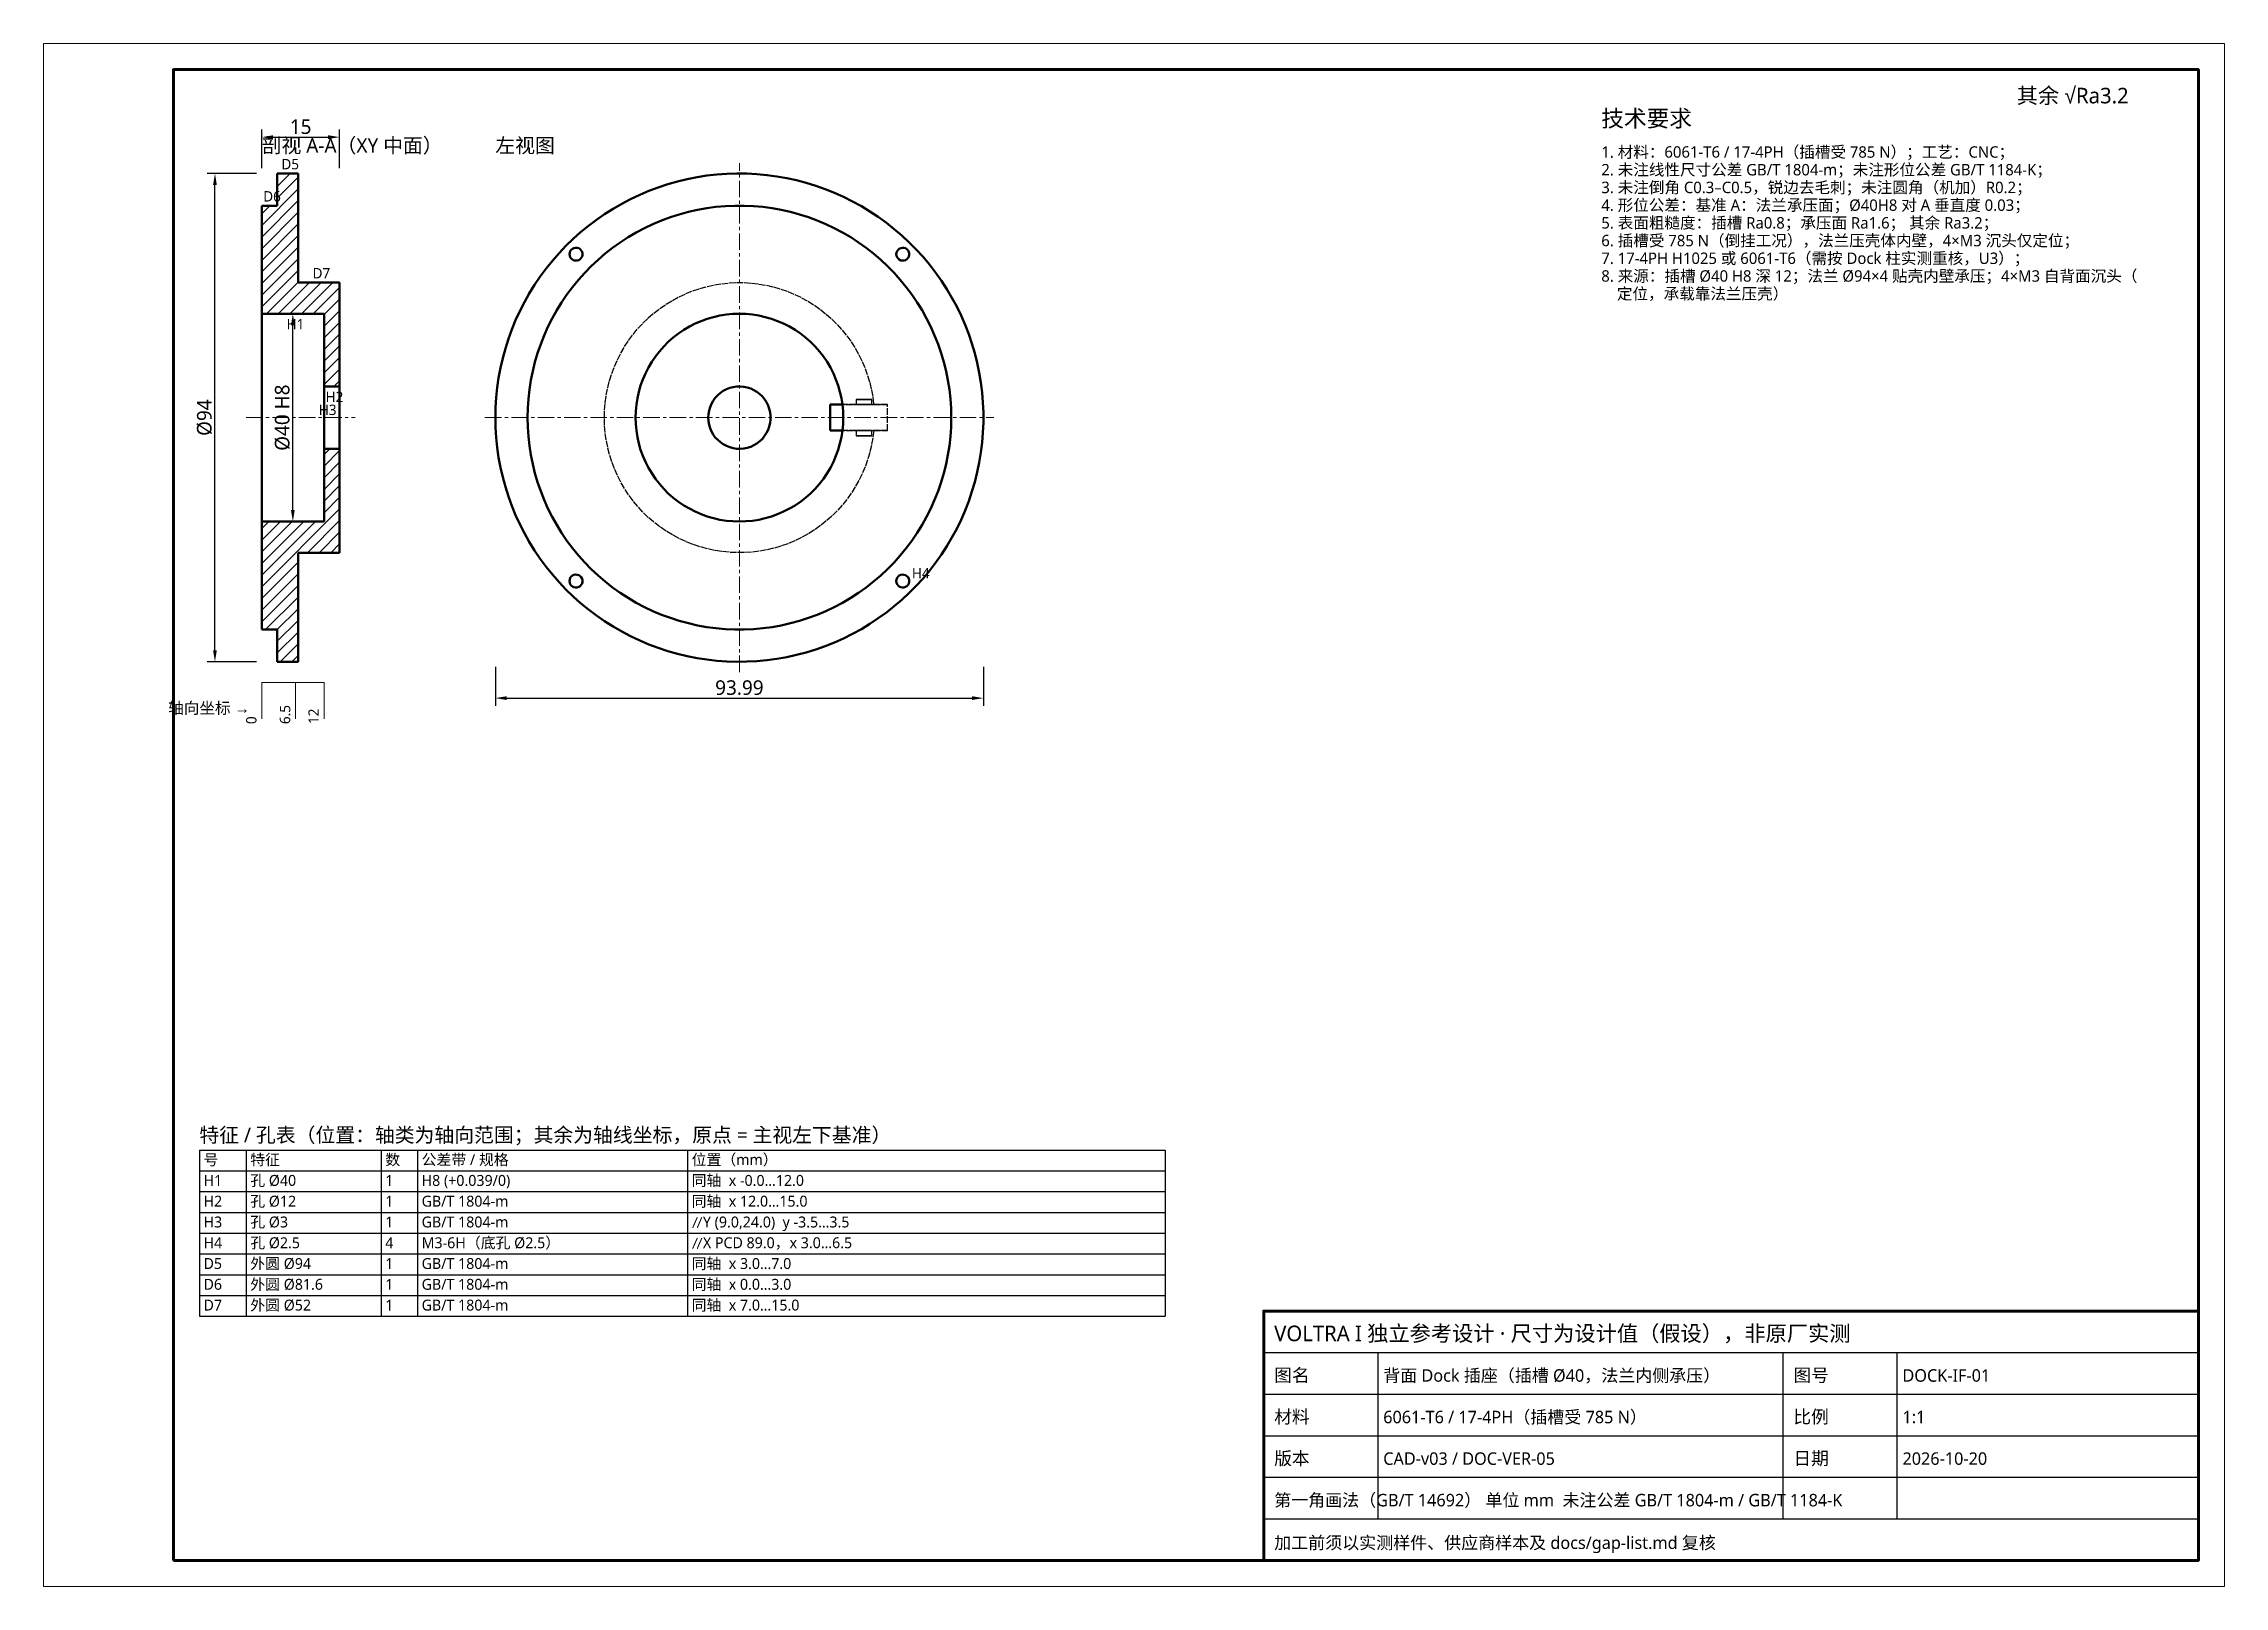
# Model space of a CAD drawing. Header units: millimetres. Extents: x 0 to 420, y 0 to 297.
import ezdxf

# ---------------------------------------------------------------- set-up
doc = ezdxf.new("R2010")
doc.units = ezdxf.units.MM
doc.linetypes.add('CENTER', pattern=[5.08, 3.175, -0.635, 0.635, -0.635])
doc.linetypes.add('DASHED', pattern=[1.524, 1.27, -0.254])
for name, color, linetype, lineweight in [('CENTER', 1, 'CENTER', 18), ('DIM', 3, 'CONTINUOUS', 18), ('FRAME', 7, 'CONTINUOUS', 70), ('HATCH', 8, 'CONTINUOUS', 13), ('HIDDEN', 8, 'DASHED', 25), ('TEXT', 7, 'CONTINUOUS', 25), ('VISIBLE', 7, 'CONTINUOUS', 50)]:
    doc.layers.add(name, color=color, linetype=linetype, lineweight=lineweight)
doc.styles.add('CJK', font='NotoSansCJK-Regular.ttc')
doc.dimstyles.new('GB', dxfattribs={"dimtxt": 2.8, "dimasz": 2.2, "dimexe": 1.5, "dimexo": 1, "dimgap": 0.6, "dimtad": 1, "dimlfac": 100, "dimzin": 12, "dimdsep": 46, "dimtxsty": 'CJK', "dimcen": 2.5, "dimazin": 3, "dimtfac": 0.5, "dimtmove": 2, "dimatfit": 3})

msp = doc.modelspace()

# ---------------------------------------------------------------- texts
at = {"layer": 'DIM', "style": 'CJK'}
for s, height, p in [('D5', 2, (45.8, 272.8)), ('D6', 2, (42.3, 266.6)), ('D7', 2, (51.8, 251.8)), ('H1', 2, (46.8, 242)), ('H3', 2, (53, 225.5)), ('H2', 2, (54.3, 228)), ('H4', 2, (167.22, 194.03)), ('轴向坐标 →', 2.2, (24, 168))]:
    msp.add_text(s, height=height, dxfattribs=at).set_placement(p)
for s, p in [('6.5', (47.5, 166)), ('12', (53, 166)), ('0', (41, 166))]:
    msp.add_text(s, height=2, rotation=90, dxfattribs=at).set_placement(p)
at = {"layer": 'TEXT', "style": 'CJK'}
for s, height, p in [('其余 √Ra3.2', 3, (380, 285.5)), ('技术要求', 3.2, (300, 281)), ('剖视 A-A（XY 中面）', 2.8, (42, 276)), ('左视图', 2.8, (87, 275.99752)), ('1. 材料：6061-T6 / 17-4PH（插槽受 785 N）；工艺：CNC；', 2.2, (300, 275.04)), ('2. 未注线性尺寸公差 GB/T 1804-m；未注形位公差 GB/T 1184-K；', 2.2, (300, 271.63)), ('3. 未注倒角 C0.3–C0.5，锐边去毛刺；未注圆角（机加）R0.2；', 2.2, (300, 268.22)), ('4. 形位公差：基准 A：法兰承压面；Ø40H8 对 A 垂直度 0.03；', 2.2, (300, 264.81)), ('6. 插槽受 785 N（倒挂工况），法兰压壳体内壁，4×M3 沉头仅定位；', 2.2, (300, 257.99)), ('5. 表面粗糙度：插槽 Ra0.8；承压面 Ra1.6； 其余 Ra3.2；', 2.2, (300, 261.4)), ('7. 17-4PH H1025 或 6061-T6（需按 Dock 柱实测重核，U3）；', 2.2, (300, 254.58)), ('8. 来源：插槽 Ø40 H8 深 12；法兰 Ø94×4 贴壳内壁承压；4×M3 自背面沉头（', 2.2, (300, 251.17)), ('\u3000定位，承载靠法兰压壳）', 2.2, (300, 247.76)), ('特征 / 孔表（位置：轴类为轴向范围；其余为轴线坐标，原点 = 主视左下基准）', 2.8, (30, 85.5)), ('号', 2.1, (30.8, 81.1)), ('特征', 2.1, (39.8, 81.1)), ('数', 2.1, (65.8, 81.1)), ('公差带 / 规格', 2.1, (72.8, 81.1)), ('位置（mm）', 2.1, (124.8, 81.1)), ('H1', 2.1, (30.8, 77.1)), ('孔 Ø40', 2.1, (39.8, 77.1)), ('1', 2.1, (65.8, 77.1)), ('H8 (+0.039/0)', 2.1, (72.8, 77.1)), ('同轴  x -0.0…12.0', 2.1, (124.8, 77.1)), ('H2', 2.1, (30.8, 73.1)), ('孔 Ø12', 2.1, (39.8, 73.1)), ('孔 Ø3', 2.1, (39.8, 69.1)), ('1', 2.1, (65.8, 73.1)), ('GB/T 1804-m', 2.1, (72.8, 73.1)), ('同轴  x 12.0…15.0', 2.1, (124.8, 73.1)), ('H3', 2.1, (30.8, 69.1)), ('H4', 2.1, (30.8, 65.1)), ('孔 Ø2.5', 2.1, (39.8, 65.1)), ('4', 2.1, (65.8, 65.1)), ('1', 2.1, (65.8, 69.1)), ('GB/T 1804-m', 2.1, (72.8, 69.1)), ('M3-6H（底孔 Ø2.5）', 2.1, (72.8, 65.1)), ('∥Y (9.0,24.0)  y -3.5…3.5', 2.1, (124.8, 69.1)), ('∥X PCD 89.0，x 3.0…6.5', 2.1, (124.8, 65.1)), ('D5', 2.1, (30.8, 61.1)), ('外圆 Ø94', 2.1, (39.8, 61.1)), ('1', 2.1, (65.8, 61.1)), ('GB/T 1804-m', 2.1, (72.8, 61.1)), ('同轴  x 3.0…7.0', 2.1, (124.8, 61.1)), ('D6', 2.1, (30.8, 57.1)), ('外圆 Ø81.6', 2.1, (39.8, 57.1)), ('1', 2.1, (65.8, 57.1)), ('GB/T 1804-m', 2.1, (72.8, 57.1)), ('同轴  x 0.0…3.0', 2.1, (124.8, 57.1)), ('D7', 2.1, (30.8, 53.1)), ('外圆 Ø52', 2.1, (39.8, 53.1)), ('1', 2.1, (65.8, 53.1)), ('GB/T 1804-m', 2.1, (72.8, 53.1)), ('同轴  x 7.0…15.0', 2.1, (124.8, 53.1)), ('VOLTRA I 独立参考设计 · 尺寸为设计值（假设），非原厂实测', 3, (237, 47.2)), ('图名', 2.5, (237, 39.4)), ('背面 Dock 插座（插槽 Ø40，法兰内侧承压）', 2.4, (258, 39.4)), ('图号', 2.5, (337, 39.4)), ('DOCK-IF-01', 2.4, (358, 39.4)), ('材料', 2.5, (237, 31.4)), ('6061-T6 / 17-4PH（插槽受 785 N）', 2.4, (258, 31.4)), ('比例', 2.5, (337, 31.4)), ('1:1', 2.4, (358, 31.4)), ('版本', 2.5, (237, 23.4)), ('CAD-v03 / DOC-VER-05', 2.4, (258, 23.4)), ('日期', 2.5, (337, 23.4)), ('2026-10-20', 2.4, (358, 23.4)), ('第一角画法（GB/T 14692） 单位 mm  未注公差 GB/T 1804-m / GB/T 1184-K', 2.4, (237, 15.4)), ('加工前须以实测样件、供应商样本及 docs/gap-list.md 复核', 2.4, (237, 7.2))]:
    msp.add_text(s, height=height, dxfattribs=at).set_placement(p)

# ---------------------------------------------------------------- dimensions: what is measured, and where the dimension line sits
at = {"layer": 'DIM'}
for base, p1, p2, text in [((42, 279), (42, 272), (57, 272), '15'), ((87, 171.00248), (87, 178.00248), (180.99009, 178.00248), '93.99')]:
    msp.add_linear_dim(base=base, p1=p1, p2=p2, text=text, dimstyle='GB', dxfattribs=at).render()
for base, p1, p2, text in [((33, 178), (42, 178), (42, 272), 'Ø94'), ((48, 205), (48, 205), (48, 245), 'Ø40 H8')]:
    msp.add_linear_dim(base=base, p1=p1, p2=p2, angle=90, text=text, dimstyle='GB', dxfattribs=at).render()

# ---------------------------------------------------------------- hatches: boundary and pattern name
at = {"layer": 'HATCH'}
h = msp.add_hatch(dxfattribs=at)
h.set_pattern_fill('ANSI31', scale=0.5)
h.paths.add_polyline_path([(49, 251), (49, 251.30108), (49, 251.60215), (49, 251.90323), (49, 252.2043), (49, 252.50538), (49, 252.80645), (49, 253.10753), (49, 253.4086), (49, 253.70968), (49, 254.01075), (49, 254.31183), (49, 254.6129), (49, 254.91398), (49, 255.21505), (49, 255.51613), (49, 255.8172), (49, 256.11828), (49, 256.41935), (49, 256.72043), (49, 257.02151), (49, 257.32258), (49, 257.62366), (49, 257.92473), (49, 258.22581), (49, 258.52688), (49, 258.82796), (49, 259.12903), (49, 259.43011), (49, 259.73118), (49, 260.03226), (49, 260.33333), (49, 260.63441), (49, 260.93548), (49, 261.23656), (49, 261.53763), (49, 261.83871), (49, 262.13978), (49, 262.44086), (49, 262.74194), (49, 263.04301), (49, 263.34409), (49, 263.64516), (49, 263.94624), (49, 264.24731), (49, 264.54839), (49, 264.84946), (49, 265.15054), (49, 265.45161), (49, 265.75269), (49, 266.05376), (49, 266.35484), (49, 266.65591), (49, 266.95699), (49, 267.25806), (49, 267.55914), (49, 267.86022), (49, 268.16129), (49, 268.46237), (49, 268.76344), (49, 269.06452), (49, 269.36559), (49, 269.66667), (49, 269.96774), (49, 270.26882), (49, 270.56989), (49, 270.87097), (49, 271.17204), (49, 271.47312), (49, 271.77419), (48.92473, 272), (48.62366, 272), (48.32258, 272), (48.02151, 272), (47.72043, 272), (47.41935, 272), (47.11828, 272), (46.8172, 272), (46.51613, 272), (46.21505, 272), (45.91398, 272), (45.6129, 272), (45.31183, 272), (45.01075, 272), (45, 271.70968), (45, 271.4086), (45, 271.10753), (45, 270.80645), (45, 270.50538), (45, 270.2043), (45, 269.90323), (45, 269.60215), (45, 269.30108), (45, 269), (45, 268.69892), (45, 268.39785), (45, 268.09677), (45, 267.7957), (45, 267.49462), (45, 267.19355), (45, 266.89247), (45, 266.5914), (45, 266.29032), (45, 265.98925), (44.88817, 265.8), (44.5871, 265.8), (44.28602, 265.8), (43.98495, 265.8), (43.68387, 265.8), (43.3828, 265.8), (43.08172, 265.8), (42.78065, 265.8), (42.47957, 265.8), (42.17849, 265.8), (42, 265.67742), (42, 265.37634), (42, 265.07527), (42, 264.77419), (42, 264.47312), (42, 264.17204), (42, 263.87097), (42, 263.56989), (42, 263.26882), (42, 262.96774), (42, 262.66667), (42, 262.36559), (42, 262.06452), (42, 261.76344), (42, 261.46237), (42, 261.16129), (42, 260.86022), (42, 260.55914), (42, 260.25806), (42, 259.95699), (42, 259.65591), (42, 259.35484), (42, 259.05376), (42, 258.75269), (42, 258.45161), (42, 258.15054), (42, 257.84946), (42, 257.54839), (42, 257.24731), (42, 256.94624), (42, 256.64516), (42, 256.34409), (42, 256.04301), (42, 255.74194), (42, 255.44086), (42, 255.13978), (42, 254.83871), (42, 254.53763), (42, 254.23656), (42, 253.93548), (42, 253.63441), (42, 253.33333), (42, 253.03226), (42, 252.73118), (42, 252.43011), (42, 252.12903), (42, 251.82796), (42, 251.52688), (42, 251.22581), (42, 250.92473), (42, 250.62366), (42, 250.32258), (42, 250.02151), (42, 249.72043), (42, 249.41935), (42, 249.11828), (42, 248.8172), (42, 248.51613), (42, 248.21505), (42, 247.91398), (42, 247.6129), (42, 247.31183), (42, 247.01075), (42, 246.70968), (42, 246.4086), (42, 246.10753), (42, 245.80645), (42, 245.50538), (42, 245.2043), (42.09677, 245), (42.39785, 245), (42.69892, 245), (43, 245), (43.30108, 245), (43.60215, 245), (43.90323, 245), (44.2043, 245), (44.50538, 245), (44.80645, 245), (45.10753, 245), (45.4086, 245), (45.70968, 245), (46.01075, 245), (46.31183, 245), (46.6129, 245), (46.91398, 245), (47.21505, 245), (47.51613, 245), (47.8172, 245), (48.11828, 245), (48.41935, 245), (48.72043, 245), (49.02151, 245), (49.32258, 245), (49.62366, 245), (49.92473, 245), (50.22581, 245), (50.52688, 245), (50.82796, 245), (51.12903, 245), (51.43011, 245), (51.73118, 245), (52.03226, 245), (52.33333, 245), (52.63441, 245), (52.93548, 245), (53.23656, 245), (53.53763, 245), (53.83871, 245), (54, 244.86022), (54, 244.55914), (54, 244.25806), (54, 243.95699), (54, 243.65591), (54, 243.35484), (54, 243.05376), (54, 242.75269), (54, 242.45161), (54, 242.15054), (54, 241.84946), (54, 241.54839), (54, 241.24731), (54, 240.94624), (54, 240.64516), (54, 240.34409), (54, 240.04301), (54, 239.74194), (54, 239.44086), (54, 239.13978), (54, 238.83871), (54, 238.53763), (54, 238.23656), (54, 237.93548), (54, 237.63441), (54, 237.33333), (54, 237.03226), (54, 236.73118), (54, 236.43011), (54, 236.12903), (54, 235.82796), (54, 235.52688), (54, 235.22581), (54, 234.92473), (54, 234.62366), (54, 234.32258), (54, 234.02151), (54, 233.72043), (54, 233.41935), (54, 233.11828), (54, 232.8172), (54, 232.51613), (54, 232.21505), (54, 231.91398), (54, 231.6129), (54, 231.31183), (54, 231.01075), (54.29032, 231), (54.5914, 231), (54.89247, 231), (55.19355, 231), (55.49462, 231), (55.7957, 231), (56.09677, 231), (56.39785, 231), (56.69892, 231), (57, 231), (57, 231.30108), (57, 231.60215), (57, 231.90323), (57, 232.2043), (57, 232.50538), (57, 232.80645), (57, 233.10753), (57, 233.4086), (57, 233.70968), (57, 234.01075), (57, 234.31183), (57, 234.6129), (57, 234.91398), (57, 235.21505), (57, 235.51613), (57, 235.8172), (57, 236.11828), (57, 236.41935), (57, 236.72043), (57, 237.02151), (57, 237.32258), (57, 237.62366), (57, 237.92473), (57, 238.22581), (57, 238.52688), (57, 238.82796), (57, 239.12903), (57, 239.43011), (57, 239.73118), (57, 240.03226), (57, 240.33333), (57, 240.63441), (57, 240.93548), (57, 241.23656), (57, 241.53763), (57, 241.83871), (57, 242.13978), (57, 242.44086), (57, 242.74194), (57, 243.04301), (57, 243.34409), (57, 243.64516), (57, 243.94624), (57, 244.24731), (57, 244.54839), (57, 244.84946), (57, 245.15054), (57, 245.45161), (57, 245.75269), (57, 246.05376), (57, 246.35484), (57, 246.65591), (57, 246.95699), (57, 247.25806), (57, 247.55914), (57, 247.86022), (57, 248.16129), (57, 248.46237), (57, 248.76344), (57, 249.06452), (57, 249.36559), (57, 249.66667), (57, 249.96774), (57, 250.26882), (57, 250.56989), (57, 250.87097), (56.82796, 251), (56.52688, 251), (56.22581, 251), (55.92473, 251), (55.62366, 251), (55.32258, 251), (55.02151, 251), (54.72043, 251), (54.41935, 251), (54.11828, 251), (53.8172, 251), (53.51613, 251), (53.21505, 251), (52.91398, 251), (52.6129, 251), (52.31183, 251), (52.01075, 251), (51.70968, 251), (51.4086, 251), (51.10753, 251), (50.80645, 251), (50.50538, 251), (50.2043, 251), (49.90323, 251), (49.60215, 251), (49.30108, 251), (49, 251)])
h = msp.add_hatch(dxfattribs=at)
h.set_pattern_fill('ANSI31', scale=0.5)
h.paths.add_polyline_path([(45, 178), (45.30108, 178), (45.60215, 178), (45.90323, 178), (46.2043, 178), (46.50538, 178), (46.80645, 178), (47.10753, 178), (47.4086, 178), (47.70968, 178), (48.01075, 178), (48.31183, 178), (48.6129, 178), (48.91398, 178), (49, 178.21505), (49, 178.51613), (49, 178.8172), (49, 179.11828), (49, 179.41935), (49, 179.72043), (49, 180.02151), (49, 180.32258), (49, 180.62366), (49, 180.92473), (49, 181.22581), (49, 181.52688), (49, 181.82796), (49, 182.12903), (49, 182.43011), (49, 182.73118), (49, 183.03226), (49, 183.33333), (49, 183.63441), (49, 183.93548), (49, 184.23656), (49, 184.53763), (49, 184.83871), (49, 185.13978), (49, 185.44086), (49, 185.74194), (49, 186.04301), (49, 186.34409), (49, 186.64516), (49, 186.94624), (49, 187.24731), (49, 187.54839), (49, 187.84946), (49, 188.15054), (49, 188.45161), (49, 188.75269), (49, 189.05376), (49, 189.35484), (49, 189.65591), (49, 189.95699), (49, 190.25806), (49, 190.55914), (49, 190.86022), (49, 191.16129), (49, 191.46237), (49, 191.76344), (49, 192.06452), (49, 192.36559), (49, 192.66667), (49, 192.96774), (49, 193.26882), (49, 193.56989), (49, 193.87097), (49, 194.17204), (49, 194.47312), (49, 194.77419), (49, 195.07527), (49, 195.37634), (49, 195.67742), (49, 195.97849), (49, 196.27957), (49, 196.58065), (49, 196.88172), (49, 197.1828), (49, 197.48387), (49, 197.78495), (49, 198.08602), (49, 198.3871), (49, 198.68817), (49, 198.98925), (49.29032, 199), (49.5914, 199), (49.89247, 199), (50.19355, 199), (50.49462, 199), (50.7957, 199), (51.09677, 199), (51.39785, 199), (51.69892, 199), (52, 199), (52.30108, 199), (52.60215, 199), (52.90323, 199), (53.2043, 199), (53.50538, 199), (53.80645, 199), (54.10753, 199), (54.4086, 199), (54.70968, 199), (55.01075, 199), (55.31183, 199), (55.6129, 199), (55.91398, 199), (56.21505, 199), (56.51613, 199), (56.8172, 199), (57, 199.11828), (57, 199.41935), (57, 199.72043), (57, 200.02151), (57, 200.32258), (57, 200.62366), (57, 200.92473), (57, 201.22581), (57, 201.52688), (57, 201.82796), (57, 202.12903), (57, 202.43011), (57, 202.73118), (57, 203.03226), (57, 203.33333), (57, 203.63441), (57, 203.93548), (57, 204.23656), (57, 204.53763), (57, 204.83871), (57, 205.13978), (57, 205.44086), (57, 205.74194), (57, 206.04301), (57, 206.34409), (57, 206.64516), (57, 206.94624), (57, 207.24731), (57, 207.54839), (57, 207.84946), (57, 208.15054), (57, 208.45161), (57, 208.75269), (57, 209.05376), (57, 209.35484), (57, 209.65591), (57, 209.95699), (57, 210.25806), (57, 210.55914), (57, 210.86022), (57, 211.16129), (57, 211.46237), (57, 211.76344), (57, 212.06452), (57, 212.36559), (57, 212.66667), (57, 212.96774), (57, 213.26882), (57, 213.56989), (57, 213.87097), (57, 214.17204), (57, 214.47312), (57, 214.77419), (57, 215.07527), (57, 215.37634), (57, 215.67742), (57, 215.97849), (57, 216.27957), (57, 216.58065), (57, 216.88172), (57, 217.1828), (57, 217.48387), (57, 217.78495), (57, 218.08602), (57, 218.3871), (57, 218.68817), (57, 218.98925), (56.70968, 219), (56.4086, 219), (56.10753, 219), (55.80645, 219), (55.50538, 219), (55.2043, 219), (54.90323, 219), (54.60215, 219), (54.30108, 219), (54, 219), (54, 218.69892), (54, 218.39785), (54, 218.09677), (54, 217.7957), (54, 217.49462), (54, 217.19355), (54, 216.89247), (54, 216.5914), (54, 216.29032), (54, 215.98925), (54, 215.68817), (54, 215.3871), (54, 215.08602), (54, 214.78495), (54, 214.48387), (54, 214.1828), (54, 213.88172), (54, 213.58065), (54, 213.27957), (54, 212.97849), (54, 212.67742), (54, 212.37634), (54, 212.07527), (54, 211.77419), (54, 211.47312), (54, 211.17204), (54, 210.87097), (54, 210.56989), (54, 210.26882), (54, 209.96774), (54, 209.66667), (54, 209.36559), (54, 209.06452), (54, 208.76344), (54, 208.46237), (54, 208.16129), (54, 207.86022), (54, 207.55914), (54, 207.25806), (54, 206.95699), (54, 206.65591), (54, 206.35484), (54, 206.05376), (54, 205.75269), (54, 205.45161), (54, 205.15054), (53.84946, 205), (53.54839, 205), (53.24731, 205), (52.94624, 205), (52.64516, 205), (52.34409, 205), (52.04301, 205), (51.74194, 205), (51.44086, 205), (51.13978, 205), (50.83871, 205), (50.53763, 205), (50.23656, 205), (49.93548, 205), (49.63441, 205), (49.33333, 205), (49.03226, 205), (48.73118, 205), (48.43011, 205), (48.12903, 205), (47.82796, 205), (47.52688, 205), (47.22581, 205), (46.92473, 205), (46.62366, 205), (46.32258, 205), (46.02151, 205), (45.72043, 205), (45.41935, 205), (45.11828, 205), (44.8172, 205), (44.51613, 205), (44.21505, 205), (43.91398, 205), (43.6129, 205), (43.31183, 205), (43.01075, 205), (42.70968, 205), (42.4086, 205), (42.10753, 205), (42, 204.80645), (42, 204.50538), (42, 204.2043), (42, 203.90323), (42, 203.60215), (42, 203.30108), (42, 203), (42, 202.69892), (42, 202.39785), (42, 202.09677), (42, 201.7957), (42, 201.49462), (42, 201.19355), (42, 200.89247), (42, 200.5914), (42, 200.29032), (42, 199.98925), (42, 199.68817), (42, 199.3871), (42, 199.08602), (42, 198.78495), (42, 198.48387), (42, 198.1828), (42, 197.88172), (42, 197.58065), (42, 197.27957), (42, 196.97849), (42, 196.67742), (42, 196.37634), (42, 196.07527), (42, 195.77419), (42, 195.47312), (42, 195.17204), (42, 194.87097), (42, 194.56989), (42, 194.26882), (42, 193.96774), (42, 193.66667), (42, 193.36559), (42, 193.06452), (42, 192.76344), (42, 192.46237), (42, 192.16129), (42, 191.86022), (42, 191.55914), (42, 191.25806), (42, 190.95699), (42, 190.65591), (42, 190.35484), (42, 190.05376), (42, 189.75269), (42, 189.45161), (42, 189.15054), (42, 188.84946), (42, 188.54839), (42, 188.24731), (42, 187.94624), (42, 187.64516), (42, 187.34409), (42, 187.04301), (42, 186.74194), (42, 186.44086), (42, 186.13978), (42, 185.83871), (42, 185.53763), (42, 185.23656), (42, 184.93548), (42, 184.63441), (42, 184.33333), (42.16774, 184.2), (42.46882, 184.2), (42.76989, 184.2), (43.07097, 184.2), (43.37204, 184.2), (43.67312, 184.2), (43.97419, 184.2), (44.27527, 184.2), (44.57634, 184.2), (44.87742, 184.2), (45, 184.02151), (45, 183.72043), (45, 183.41935), (45, 183.11828), (45, 182.8172), (45, 182.51613), (45, 182.21505), (45, 181.91398), (45, 181.6129), (45, 181.31183), (45, 181.01075), (45, 180.70968), (45, 180.4086), (45, 180.10753), (45, 179.80645), (45, 179.50538), (45, 179.2043), (45, 178.90323), (45, 178.60215), (45, 178.30108), (45, 178)])

# ---------------------------------------------------------------- linework, layer by layer
at = {"layer": 'CENTER'}
for p, q in [((134, 176), (134, 274)), ((39, 225), (60, 225)), ((85, 225), (183, 225))]:
    msp.add_line(p, q, dxfattribs=at)
at = {"layer": 'DIM'}
for p, q in [((42, 174), (42, 167)), ((42, 174), (54, 174)), ((48.5, 174), (48.5, 167)), ((54, 174), (54, 167))]:
    msp.add_line(p, q, dxfattribs=at)
at = {"layer": 'FRAME', "lineweight": 18}
msp.add_lwpolyline([(0, 0), (420, 0), (420, 297), (0, 297)], close=True, dxfattribs=at)
at = {"layer": 'FRAME'}
for points in [[(25, 5), (415, 5), (415, 292), (25, 292)], [(235, 5), (415, 5), (415, 53), (235, 53)]]:
    msp.add_lwpolyline(points, close=True, dxfattribs=at)
at = {"layer": 'HIDDEN'}
for points in [[(87, 225), (87.03963, 226.92959), (87.15844, 228.85592), (87.35624, 230.77575), (87.63269, 232.68584), (87.98732, 234.58297), (88.41954, 236.46394), (88.92863, 238.32559), (89.51371, 240.16476), (90.17381, 241.97836), (90.9078, 243.76333), (91.71446, 245.51666), (92.59243, 247.2354), (93.54021, 248.91664), (94.55622, 250.55755), (95.63875, 252.15537), (96.78595, 253.7074), (97.99591, 255.21102), (99.26658, 256.6637), (100.59582, 258.06298), (101.98138, 259.40651), (103.42094, 260.69203), (104.91206, 261.91736), (106.45223, 263.08044), (108.03885, 264.17931), (109.66924, 265.21212), (111.34067, 266.17711), (113.0503, 267.07267), (114.79526, 267.89729), (116.5726, 268.64958), (118.37932, 269.32826), (120.21239, 269.93219), (122.06871, 270.46036), (123.94515, 270.91187), (125.83854, 271.28596), (127.74569, 271.58201), (129.66339, 271.79951), (131.5884, 271.93809), (133.51748, 271.99752), (135.44737, 271.97771), (137.37482, 271.87868), (139.29658, 271.7006), (141.20941, 271.44378), (143.11008, 271.10864), (144.99539, 270.69575), (146.86216, 270.20581), (148.70724, 269.63964), (150.52752, 268.99819), (152.31994, 268.28256), (154.08146, 267.49394), (155.80912, 266.63367), (157.5, 265.70319), (159.15126, 264.70408), (160.7601, 263.63802), (162.32383, 262.50681), (163.83979, 261.31235), (165.30544, 260.05666), (166.7183, 258.74186), (168.07598, 257.37016), (169.37621, 255.94388), (170.61679, 254.46542), (171.79562, 252.93727), (172.91072, 251.36202), (173.96021, 249.74231), (174.94231, 248.08088), (175.85538, 246.38054), (176.69787, 244.64414), (177.46836, 242.87461), (178.16555, 241.07495), (178.78827, 239.24818), (179.33547, 237.39738), (179.80622, 235.52568), (180.19974, 233.63623), (180.51534, 231.73221), (180.75252, 229.81685), (180.91086, 227.89336), (180.99009, 225.965), (180.99009, 224.035), (180.91086, 222.10664), (180.75252, 220.18315), (180.51534, 218.26779), (180.19974, 216.36377), (179.80622, 214.47432), (179.33547, 212.60262), (178.78827, 210.75182), (178.16555, 208.92505), (177.46836, 207.12539), (176.69787, 205.35586), (175.85538, 203.61946), (174.94231, 201.91912), (173.96021, 200.25769), (172.91072, 198.63798), (171.79562, 197.06273), (170.61679, 195.53458), (169.37621, 194.05612), (168.07598, 192.62984), (166.7183, 191.25814), (165.30544, 189.94334), (163.83979, 188.68765), (162.32383, 187.49319), (160.7601, 186.36198), (159.15126, 185.29592), (157.5, 184.29681), (155.80912, 183.36633), (154.08146, 182.50606), (152.31994, 181.71744), (150.52752, 181.00181), (148.70724, 180.36036), (146.86216, 179.79419), (144.99539, 179.30425), (143.11008, 178.89136), (141.20941, 178.55622), (139.29658, 178.2994), (137.37482, 178.12132), (135.44737, 178.02229), (133.51748, 178.00248), (131.5884, 178.06191), (129.66339, 178.20049), (127.74569, 178.41799), (125.83854, 178.71404), (123.94515, 179.08813), (122.06871, 179.53964), (120.21239, 180.06781), (118.37932, 180.67174), (116.5726, 181.35042), (114.79526, 182.10271), (113.0503, 182.92733), (111.34067, 183.82289), (109.66924, 184.78788), (108.03885, 185.82069), (106.45223, 186.91956), (104.91206, 188.08264), (103.42094, 189.30797), (101.98138, 190.59349), (100.59582, 191.93702), (99.26658, 193.3363), (97.99591, 194.78898), (96.78595, 196.2926), (95.63875, 197.84463), (94.55622, 199.44245), (93.54021, 201.08336), (92.59243, 202.7646), (91.71446, 204.48334), (90.9078, 206.23667), (90.17381, 208.02164), (89.51371, 209.83524), (88.92863, 211.67441), (88.41954, 213.53606), (87.98732, 215.41703), (87.63269, 217.31416), (87.35624, 219.22425), (87.15844, 221.14408), (87.03963, 223.07041), (87, 225)], [(93.2, 225), (93.23993, 226.80472), (93.35966, 228.60591), (93.55894, 230.40004), (93.83738, 232.1836), (94.19445, 233.95309), (94.62943, 235.70506), (95.14149, 237.43608), (95.72961, 239.14275), (96.39265, 240.82173), (97.12931, 242.46974), (97.93814, 244.08356), (98.81757, 245.66002), (99.76586, 247.19603), (100.78118, 248.6886), (101.86151, 250.13479), (103.00477, 251.53178), (104.20869, 252.87684), (105.47094, 254.16732), (106.78903, 255.40071), (108.16039, 256.57459), (109.58233, 257.68665), (111.05207, 258.73474), (112.56673, 259.71678), (114.12335, 260.63087), (115.71888, 261.4752), (117.35019, 262.24814), (119.01409, 262.94816), (120.70734, 263.57389), (122.4266, 264.12412), (124.16852, 264.59775), (125.92968, 264.99387), (127.70664, 265.31171), (129.49592, 265.55063), (131.29402, 265.71017), (133.09742, 265.79002), (134.90258, 265.79002), (136.70598, 265.71017), (138.50408, 265.55063), (140.29336, 265.31171), (142.07032, 264.99387), (143.83148, 264.59775), (145.5734, 264.12412), (147.29266, 263.57389), (148.98591, 262.94816), (150.64981, 262.24814), (152.28112, 261.4752), (153.87665, 260.63087), (155.43327, 259.71678), (156.94793, 258.73474), (158.41767, 257.68665), (159.83961, 256.57459), (161.21097, 255.40071), (162.52906, 254.16732), (163.79131, 252.87684), (164.99523, 251.53178), (166.13849, 250.13479), (167.21882, 248.6886), (168.23414, 247.19603), (169.18243, 245.66002), (170.06186, 244.08356), (170.87069, 242.46974), (171.60735, 240.82173), (172.27039, 239.14275), (172.85851, 237.43608), (173.37057, 235.70506), (173.80555, 233.95309), (174.16262, 232.1836), (174.44106, 230.40004), (174.64034, 228.60591), (174.76007, 226.80472), (174.8, 225), (174.76007, 223.19528), (174.64034, 221.39409), (174.44106, 219.59996), (174.16262, 217.8164), (173.80555, 216.04691), (173.37057, 214.29494), (172.85851, 212.56392), (172.27039, 210.85725), (171.60735, 209.17827), (170.87069, 207.53026), (170.06186, 205.91644), (169.18243, 204.33998), (168.23414, 202.80397), (167.21882, 201.3114), (166.13849, 199.86521), (164.99523, 198.46822), (163.79131, 197.12316), (162.52906, 195.83268), (161.21097, 194.59929), (159.83961, 193.42541), (158.41767, 192.31335), (156.94793, 191.26526), (155.43327, 190.28322), (153.87665, 189.36913), (152.28112, 188.5248), (150.64981, 187.75186), (148.98591, 187.05184), (147.29266, 186.42611), (145.5734, 185.87588), (143.83148, 185.40225), (142.07032, 185.00613), (140.29336, 184.68829), (138.50408, 184.44937), (136.70598, 184.28983), (134.90258, 184.20998), (133.09742, 184.20998), (131.29402, 184.28983), (129.49592, 184.44937), (127.70664, 184.68829), (125.92968, 185.00613), (124.16852, 185.40225), (122.4266, 185.87588), (120.70734, 186.42611), (119.01409, 187.05184), (117.35019, 187.75186), (115.71888, 188.5248), (114.12335, 189.36913), (112.56673, 190.28322), (111.05207, 191.26526), (109.58233, 192.31335), (108.16039, 193.42541), (106.78903, 194.59929), (105.47094, 195.83268), (104.20869, 197.12316), (103.00477, 198.46822), (101.86151, 199.86521), (100.78118, 201.3114), (99.76586, 202.80397), (98.81757, 204.33998), (97.93814, 205.91644), (97.12931, 207.53026), (96.39265, 209.17827), (95.72961, 210.85725), (95.14149, 212.56392), (94.62943, 214.29494), (94.19445, 216.04691), (93.83738, 217.8164), (93.55894, 219.59996), (93.35966, 221.39409), (93.23993, 223.19528), (93.2, 225)], [(101.28375, 256.46625), (101.32302, 256.77711), (101.43836, 257.06844), (101.62254, 257.32194), (101.86396, 257.52166), (102.14748, 257.65507), (102.45526, 257.71379), (102.76797, 257.69411), (103.06597, 257.59729), (103.33053, 257.42939), (103.54502, 257.20098), (103.69597, 256.92641), (103.77389, 256.62292), (103.77389, 256.30959), (103.69597, 256.0061), (103.54502, 255.73152), (103.33053, 255.50311), (103.06597, 255.33522), (102.76797, 255.23839), (102.45526, 255.21872), (102.14748, 255.27743), (101.86396, 255.41084), (101.62254, 255.61057), (101.43836, 255.86406), (101.32302, 256.15539), (101.28375, 256.46625)], [(164.21625, 256.46625), (164.25552, 256.77711), (164.37087, 257.06844), (164.55504, 257.32194), (164.79647, 257.52166), (165.07998, 257.65507), (165.38776, 257.71379), (165.70048, 257.69411), (165.99848, 257.59729), (166.26303, 257.42939), (166.47752, 257.20098), (166.62847, 256.92641), (166.7064, 256.62292), (166.7064, 256.30959), (166.62847, 256.0061), (166.47752, 255.73152), (166.26303, 255.50311), (165.99848, 255.33522), (165.70048, 255.23839), (165.38776, 255.21872), (165.07998, 255.27743), (164.79647, 255.41084), (164.55504, 255.61057), (164.37087, 255.86406), (164.25552, 256.15539), (164.21625, 256.46625)], [(108, 225), (108.03984, 226.43886), (108.15925, 227.8733), (108.35786, 229.29894), (108.63507, 230.71141), (108.99001, 232.10636), (109.42161, 233.47954), (109.92854, 234.82673), (110.50924, 236.1438), (111.16195, 237.42672), (111.88465, 238.67155), (112.67513, 239.87447), (113.53097, 241.03181), (114.44955, 242.14001), (115.42805, 243.19568), (116.46347, 244.19558), (117.55264, 245.13664), (118.69222, 246.01599), (119.87872, 246.83093), (121.10849, 247.57895), (122.37778, 248.25777), (123.68269, 248.86531), (125.01923, 249.39971), (126.38328, 249.85932), (127.77069, 250.24273), (129.17718, 250.54879), (130.59846, 250.77653), (132.03016, 250.92527), (133.4679, 250.99455), (134.90727, 250.98417), (136.34386, 250.89414), (137.77326, 250.72474), (139.19111, 250.47651), (140.59304, 250.15019), (141.97476, 249.74678), (143.33204, 249.26753), (144.66072, 248.7139), (145.95672, 248.08759), (147.21608, 247.39051), (148.43493, 246.62482), (149.60954, 245.79284), (150.73631, 244.89713), (151.81178, 243.94044), (152.83266, 242.9257), (153.79582, 241.85602), (154.69831, 240.73468), (155.53736, 239.56511), (156.31039, 238.35089), (157.01505, 237.09576), (157.64917, 235.80356), (158.2108, 234.47824), (158.69823, 233.12388), (159.10996, 231.74461), (159.44473, 230.34468), (159.70152, 228.92836), (159.87953, 227.5)], [(108, 225), (108.03984, 226.43886), (108.15925, 227.8733), (108.35786, 229.29894), (108.63507, 230.71141), (108.99001, 232.10636), (109.42161, 233.47954), (109.92854, 234.82673), (110.50924, 236.1438), (111.16195, 237.42672), (111.88465, 238.67155), (112.67513, 239.87447), (113.53097, 241.03181), (114.44955, 242.14001), (115.42805, 243.19568), (116.46347, 244.19558), (117.55264, 245.13664), (118.69222, 246.01599), (119.87872, 246.83093), (121.10849, 247.57895), (122.37778, 248.25777), (123.68269, 248.86531), (125.01923, 249.39971), (126.38328, 249.85932), (127.77069, 250.24273), (129.17718, 250.54879), (130.59846, 250.77653), (132.03016, 250.92527), (133.4679, 250.99455), (134.90727, 250.98417), (136.34386, 250.89414), (137.77326, 250.72474), (139.19111, 250.47651), (140.59304, 250.15019), (141.97476, 249.74678), (143.33204, 249.26753), (144.66072, 248.7139), (145.95672, 248.08759), (147.21608, 247.39051), (148.43493, 246.62482), (149.60954, 245.79284), (150.73631, 244.89713), (151.81178, 243.94044), (152.83266, 242.9257), (153.79582, 241.85602), (154.69831, 240.73468), (155.53736, 239.56511), (156.31039, 238.35089), (157.01505, 237.09576), (157.64917, 235.80356), (158.2108, 234.47824), (158.69823, 233.12388), (159.10996, 231.74461), (159.44473, 230.34468), (159.70152, 228.92836), (159.87953, 227.5)], [(114, 225), (114.03947, 226.25595), (114.15774, 227.50694), (114.35433, 228.74804), (114.62848, 229.97434), (114.97909, 231.18101), (115.40478, 232.36327), (115.90388, 233.51647), (116.47441, 234.63605), (117.11412, 235.7176), (117.82048, 236.75684), (118.59072, 237.74967), (119.42178, 238.69217), (120.31038, 239.58062), (121.25303, 240.41151), (122.24599, 241.18157), (123.28535, 241.88776), (124.36701, 242.52728), (125.48669, 243.09761), (126.63998, 243.59651), (127.82232, 244.022), (129.02905, 244.37239), (130.2554, 244.64632), (131.49653, 244.8427), (132.74754, 244.96075), (134.0035, 245), (135.25944, 244.96031), (136.51041, 244.84182), (137.75148, 244.64501), (138.97773, 244.37065), (140.18433, 244.01983), (141.36652, 243.59393), (142.51964, 243.09463), (143.63912, 242.52391), (144.72055, 241.88401), (145.75967, 241.17746), (146.75236, 240.40705), (147.69472, 239.57583), (148.58301, 238.68706), (149.41374, 237.74427), (150.18363, 236.75118), (150.88963, 235.71169), (151.52896, 234.62992), (152.0991, 233.51014), (152.5978, 232.35677), (153.02308, 231.17435), (153.37326, 229.96756), (153.64698, 228.74117), (153.84313, 227.5)], [(128, 225), (128.03911, 224.31605), (128.15593, 223.64102), (128.34893, 222.9837), (128.61561, 222.35267), (128.95248, 221.75616), (129.35515, 221.20193), (129.81837, 220.69721), (130.33611, 220.24859), (130.90162, 219.86191), (131.50751, 219.54221), (132.1459, 219.29366), (132.80846, 219.1195), (133.48655, 219.02201), (134.17134, 219.00245), (134.85389, 219.06107), (135.52531, 219.19712), (136.17685, 219.40882), (136.8, 219.6934), (137.38666, 220.04717), (137.92916, 220.4655), (138.42045, 220.94295), (138.8541, 221.47329), (139.22448, 222.0496), (139.52674, 222.66438), (139.75696, 223.3096), (139.91212, 223.97687), (139.99021, 224.65747), (139.99021, 225.34253), (139.91212, 226.02313), (139.75696, 226.6904), (139.52674, 227.33562), (139.22448, 227.9504), (138.8541, 228.52671), (138.42045, 229.05705), (137.92916, 229.5345), (137.38666, 229.95283), (136.8, 230.3066), (136.17685, 230.59118), (135.52531, 230.80288), (134.85389, 230.93893), (134.17134, 230.99755), (133.48655, 230.97799), (132.80846, 230.8805), (132.1459, 230.70634), (131.50751, 230.45779), (130.90162, 230.13809), (130.33611, 229.75141), (129.81837, 229.30279), (129.35515, 228.79807), (128.95248, 228.24384), (128.61561, 227.64733), (128.34893, 227.0163), (128.15593, 226.35898), (128.03911, 225.68395), (128, 225)], [(151.5, 227.5), (159.87953, 227.5)], [(151.5, 222.5), (151.5, 227.5)], [(162.5, 227.5), (153.84313, 227.5)], [(153.84313, 222.5), (153.96075, 223.74754), (154, 225), (153.96075, 226.25246), (153.84313, 227.5)], [(156.5, 228.5), (156.53761, 228.5), (156.64855, 228.5), (156.82725, 228.5), (157.06477, 228.5), (157.34917, 228.5), (157.66622, 228.5), (158, 228.5), (158.33378, 228.5), (158.65083, 228.5), (158.93523, 228.5), (159.17275, 228.5), (159.35145, 228.5), (159.46239, 228.5), (159.5, 228.5)], [(159.5, 228.5), (159.46239, 228.5), (159.35145, 228.5), (159.17275, 228.5), (158.93523, 228.5), (158.65083, 228.5), (158.33378, 228.5), (158, 228.5), (157.66622, 228.5), (157.34917, 228.5), (157.06477, 228.5), (156.82725, 228.5), (156.64855, 228.5), (156.53761, 228.5), (156.5, 228.5)], [(156.5, 228.5), (156.5, 227.5)], [(156.5, 227.5), (156.53761, 227.5), (156.64855, 227.5), (156.82725, 227.5), (157.06477, 227.5), (157.34917, 227.5), (157.66622, 227.5), (158, 227.5), (158.33378, 227.5), (158.65083, 227.5), (158.93523, 227.5), (159.17275, 227.5), (159.35145, 227.5), (159.46239, 227.5), (159.5, 227.5)], [(159.5, 227.5), (159.46239, 227.5), (159.35145, 227.5), (159.17275, 227.5), (158.93523, 227.5), (158.65083, 227.5), (158.33378, 227.5), (158, 227.5), (157.66622, 227.5), (157.34917, 227.5), (157.06477, 227.5), (156.82725, 227.5), (156.64855, 227.5), (156.53761, 227.5), (156.5, 227.5)], [(159.5, 227.5), (159.5, 228.5)], [(159.87953, 227.5), (162.5, 227.5)], [(162.5, 222.5), (162.5, 227.5)], [(162.5, 222.5), (162.5, 227.5)], [(159.87953, 222.5), (159.70152, 221.07164), (159.44473, 219.65532), (159.10996, 218.25539), (158.69823, 216.87612), (158.2108, 215.52176), (157.64917, 214.19644), (157.01505, 212.90424), (156.31039, 211.64911), (155.53736, 210.43489), (154.69831, 209.26532), (153.79582, 208.14398), (152.83266, 207.0743), (151.81178, 206.05956), (150.73631, 205.10287), (149.60954, 204.20716), (148.43493, 203.37518), (147.21608, 202.60949), (145.95672, 201.91241), (144.66072, 201.2861), (143.33204, 200.73247), (141.97476, 200.25322), (140.59304, 199.84981), (139.19111, 199.52349), (137.77326, 199.27526), (136.34386, 199.10586), (134.90727, 199.01583), (133.4679, 199.00545), (132.03016, 199.07473), (130.59846, 199.22347), (129.17718, 199.45121), (127.77069, 199.75727), (126.38328, 200.14068), (125.01923, 200.60029), (123.68269, 201.13469), (122.37778, 201.74223), (121.10849, 202.42105), (119.87872, 203.16907), (118.69222, 203.98401), (117.55264, 204.86336), (116.46347, 205.80442), (115.42805, 206.80432), (114.44955, 207.85999), (113.53097, 208.96819), (112.67513, 210.12553), (111.88465, 211.32845), (111.16195, 212.57328), (110.50924, 213.8562), (109.92854, 215.17327), (109.42161, 216.52046), (108.99001, 217.89364), (108.63507, 219.28859), (108.35786, 220.70106), (108.15925, 222.1267), (108.03984, 223.56114), (108, 225)], [(159.87953, 222.5), (159.70152, 221.07164), (159.44473, 219.65532), (159.10996, 218.25539), (158.69823, 216.87612), (158.2108, 215.52176), (157.64917, 214.19644), (157.01505, 212.90424), (156.31039, 211.64911), (155.53736, 210.43489), (154.69831, 209.26532), (153.79582, 208.14398), (152.83266, 207.0743), (151.81178, 206.05956), (150.73631, 205.10287), (149.60954, 204.20716), (148.43493, 203.37518), (147.21608, 202.60949), (145.95672, 201.91241), (144.66072, 201.2861), (143.33204, 200.73247), (141.97476, 200.25322), (140.59304, 199.84981), (139.19111, 199.52349), (137.77326, 199.27526), (136.34386, 199.10586), (134.90727, 199.01583), (133.4679, 199.00545), (132.03016, 199.07473), (130.59846, 199.22347), (129.17718, 199.45121), (127.77069, 199.75727), (126.38328, 200.14068), (125.01923, 200.60029), (123.68269, 201.13469), (122.37778, 201.74223), (121.10849, 202.42105), (119.87872, 203.16907), (118.69222, 203.98401), (117.55264, 204.86336), (116.46347, 205.80442), (115.42805, 206.80432), (114.44955, 207.85999), (113.53097, 208.96819), (112.67513, 210.12553), (111.88465, 211.32845), (111.16195, 212.57328), (110.50924, 213.8562), (109.92854, 215.17327), (109.42161, 216.52046), (108.99001, 217.89364), (108.63507, 219.28859), (108.35786, 220.70106), (108.15925, 222.1267), (108.03984, 223.56114), (108, 225)], [(153.84313, 222.5), (153.64698, 221.25883), (153.37326, 220.03244), (153.02308, 218.82565), (152.5978, 217.64323), (152.0991, 216.48986), (151.52896, 215.37008), (150.88963, 214.28831), (150.18363, 213.24882), (149.41374, 212.25573), (148.58301, 211.31294), (147.69472, 210.42417), (146.75236, 209.59295), (145.75967, 208.82254), (144.72055, 208.11599), (143.63912, 207.47609), (142.51964, 206.90537), (141.36652, 206.40607), (140.18433, 205.98017), (138.97773, 205.62935), (137.75148, 205.35499), (136.51041, 205.15818), (135.25944, 205.03969), (134.0035, 205), (132.74754, 205.03925), (131.49653, 205.1573), (130.2554, 205.35368), (129.02905, 205.62761), (127.82232, 205.978), (126.63998, 206.40349), (125.48669, 206.90239), (124.36701, 207.47272), (123.28535, 208.11224), (122.24599, 208.81843), (121.25303, 209.58849), (120.31038, 210.41938), (119.42178, 211.30783), (118.59072, 212.25033), (117.82048, 213.24316), (117.11412, 214.2824), (116.47441, 215.36395), (115.90388, 216.48353), (115.40478, 217.63673), (114.97909, 218.81899), (114.62848, 220.02566), (114.35433, 221.25196), (114.15774, 222.49306), (114.03947, 223.74405), (114, 225)], [(151.5, 222.5), (159.87953, 222.5)], [(162.5, 222.5), (153.84313, 222.5)], [(156.5, 222.5), (156.53761, 222.5), (156.64855, 222.5), (156.82725, 222.5), (157.06477, 222.5), (157.34917, 222.5), (157.66622, 222.5), (158, 222.5), (158.33378, 222.5), (158.65083, 222.5), (158.93523, 222.5), (159.17275, 222.5), (159.35145, 222.5), (159.46239, 222.5), (159.5, 222.5)], [(159.5, 222.5), (159.46239, 222.5), (159.35145, 222.5), (159.17275, 222.5), (158.93523, 222.5), (158.65083, 222.5), (158.33378, 222.5), (158, 222.5), (157.66622, 222.5), (157.34917, 222.5), (157.06477, 222.5), (156.82725, 222.5), (156.64855, 222.5), (156.53761, 222.5), (156.5, 222.5)], [(156.5, 222.5), (156.5, 221.5)], [(156.5, 221.5), (156.53761, 221.5), (156.64855, 221.5), (156.82725, 221.5), (157.06477, 221.5), (157.34917, 221.5), (157.66622, 221.5), (158, 221.5), (158.33378, 221.5), (158.65083, 221.5), (158.93523, 221.5), (159.17275, 221.5), (159.35145, 221.5), (159.46239, 221.5), (159.5, 221.5)], [(159.5, 221.5), (159.46239, 221.5), (159.35145, 221.5), (159.17275, 221.5), (158.93523, 221.5), (158.65083, 221.5), (158.33378, 221.5), (158, 221.5), (157.66622, 221.5), (157.34917, 221.5), (157.06477, 221.5), (156.82725, 221.5), (156.64855, 221.5), (156.53761, 221.5), (156.5, 221.5)], [(159.5, 221.5), (159.5, 222.5)], [(159.87953, 222.5), (162.5, 222.5)], [(101.28375, 193.53375), (101.32302, 193.84461), (101.43836, 194.13594), (101.62254, 194.38943), (101.86396, 194.58916), (102.14748, 194.72257), (102.45526, 194.78128), (102.76797, 194.76161), (103.06597, 194.66478), (103.33053, 194.49689), (103.54502, 194.26848), (103.69597, 193.9939), (103.77389, 193.69041), (103.77389, 193.37708), (103.69597, 193.07359), (103.54502, 192.79902), (103.33053, 192.57061), (103.06597, 192.40271), (102.76797, 192.30589), (102.45526, 192.28621), (102.14748, 192.34493), (101.86396, 192.47834), (101.62254, 192.67806), (101.43836, 192.93156), (101.32302, 193.22289), (101.28375, 193.53375)], [(164.21625, 193.53375), (164.25552, 193.84461), (164.37087, 194.13594), (164.55504, 194.38943), (164.79647, 194.58916), (165.07998, 194.72257), (165.38776, 194.78128), (165.70048, 194.76161), (165.99848, 194.66478), (166.26303, 194.49689), (166.47752, 194.26848), (166.62847, 193.9939), (166.7064, 193.69041), (166.7064, 193.37708), (166.62847, 193.07359), (166.47752, 192.79902), (166.26303, 192.57061), (165.99848, 192.40271), (165.70048, 192.30589), (165.38776, 192.28621), (165.07998, 192.34493), (164.79647, 192.47834), (164.55504, 192.67806), (164.37087, 192.93156), (164.25552, 193.22289), (164.21625, 193.53375)]]:
    msp.add_lwpolyline(points, dxfattribs=at)
at = {"layer": 'TEXT'}
for p, q in [((30, 84), (30, 52)), ((39, 84), (39, 52)), ((65, 84), (65, 52)), ((72, 84), (72, 52)), ((124, 84), (124, 52)), ((216, 84), (216, 52)), ((235, 45), (415, 45)), ((257, 13), (257, 45)), ((335, 13), (335, 45)), ((357, 13), (357, 45)), ((235, 37), (415, 37)), ((235, 29), (415, 29)), ((235, 21), (415, 21)), ((235, 13), (415, 13))]:
    msp.add_line(p, q, dxfattribs=at)
for points in [[(30, 84), (216, 84)], [(30, 80), (216, 80)], [(30, 76), (216, 76)], [(30, 72), (216, 72)], [(30, 68), (216, 68)], [(30, 64), (216, 64)], [(30, 60), (216, 60)], [(30, 56), (216, 56)], [(30, 52), (216, 52)]]:
    msp.add_lwpolyline(points, dxfattribs=at)
at = {"layer": 'VISIBLE'}
for points in [[(45, 265.8), (45, 266.63743), (45, 267.41753), (45, 268.13925), (45, 268.80158), (45, 269.40362), (45, 269.94452), (45, 270.42356), (45, 270.84007), (45, 271.19348), (45, 271.48329), (45, 271.70912), (45, 271.87064), (45, 271.96765), (45, 272)], [(49, 272), (45, 272)], [(45, 272), (45, 265.8)], [(49, 251), (49, 253.68709), (49, 256.23234), (49, 258.62318), (49, 260.84778), (49, 262.89514), (49, 264.75514), (49, 266.41859), (49, 267.87727), (49, 269.12395), (49, 270.15247), (49, 270.95776), (49, 271.53583), (49, 271.88381), (49, 272)], [(49, 272), (49, 251)], [(87, 225), (87.03963, 226.92959), (87.15844, 228.85592), (87.35624, 230.77575), (87.63269, 232.68584), (87.98732, 234.58297), (88.41954, 236.46394), (88.92863, 238.32559), (89.51371, 240.16476), (90.17381, 241.97836), (90.9078, 243.76333), (91.71446, 245.51666), (92.59243, 247.2354), (93.54021, 248.91664), (94.55622, 250.55755), (95.63875, 252.15537), (96.78595, 253.7074), (97.99591, 255.21102), (99.26658, 256.6637), (100.59582, 258.06298), (101.98138, 259.40651), (103.42094, 260.69203), (104.91206, 261.91736), (106.45223, 263.08044), (108.03885, 264.17931), (109.66924, 265.21212), (111.34067, 266.17711), (113.0503, 267.07267), (114.79526, 267.89729), (116.5726, 268.64958), (118.37932, 269.32826), (120.21239, 269.93219), (122.06871, 270.46036), (123.94515, 270.91187), (125.83854, 271.28596), (127.74569, 271.58201), (129.66339, 271.79951), (131.5884, 271.93809), (133.51748, 271.99752), (135.44737, 271.97771), (137.37482, 271.87868), (139.29658, 271.7006), (141.20941, 271.44378), (143.11008, 271.10864), (144.99539, 270.69575), (146.86216, 270.20581), (148.70724, 269.63964), (150.52752, 268.99819), (152.31994, 268.28256), (154.08146, 267.49394), (155.80912, 266.63367), (157.5, 265.70319), (159.15126, 264.70408), (160.7601, 263.63802), (162.32383, 262.50681), (163.83979, 261.31235), (165.30544, 260.05666), (166.7183, 258.74186), (168.07598, 257.37016), (169.37621, 255.94388), (170.61679, 254.46542), (171.79562, 252.93727), (172.91072, 251.36202), (173.96021, 249.74231), (174.94231, 248.08088), (175.85538, 246.38054), (176.69787, 244.64414), (177.46836, 242.87461), (178.16555, 241.07495), (178.78827, 239.24818), (179.33547, 237.39738), (179.80622, 235.52568), (180.19974, 233.63623), (180.51534, 231.73221), (180.75252, 229.81685), (180.91086, 227.89336), (180.99009, 225.965), (180.99009, 224.035), (180.91086, 222.10664), (180.75252, 220.18315), (180.51534, 218.26779), (180.19974, 216.36377), (179.80622, 214.47432), (179.33547, 212.60262), (178.78827, 210.75182), (178.16555, 208.92505), (177.46836, 207.12539), (176.69787, 205.35586), (175.85538, 203.61946), (174.94231, 201.91912), (173.96021, 200.25769), (172.91072, 198.63798), (171.79562, 197.06273), (170.61679, 195.53458), (169.37621, 194.05612), (168.07598, 192.62984), (166.7183, 191.25814), (165.30544, 189.94334), (163.83979, 188.68765), (162.32383, 187.49319), (160.7601, 186.36198), (159.15126, 185.29592), (157.5, 184.29681), (155.80912, 183.36633), (154.08146, 182.50606), (152.31994, 181.71744), (150.52752, 181.00181), (148.70724, 180.36036), (146.86216, 179.79419), (144.99539, 179.30425), (143.11008, 178.89136), (141.20941, 178.55622), (139.29658, 178.2994), (137.37482, 178.12132), (135.44737, 178.02229), (133.51748, 178.00248), (131.5884, 178.06191), (129.66339, 178.20049), (127.74569, 178.41799), (125.83854, 178.71404), (123.94515, 179.08813), (122.06871, 179.53964), (120.21239, 180.06781), (118.37932, 180.67174), (116.5726, 181.35042), (114.79526, 182.10271), (113.0503, 182.92733), (111.34067, 183.82289), (109.66924, 184.78788), (108.03885, 185.82069), (106.45223, 186.91956), (104.91206, 188.08264), (103.42094, 189.30797), (101.98138, 190.59349), (100.59582, 191.93702), (99.26658, 193.3363), (97.99591, 194.78898), (96.78595, 196.2926), (95.63875, 197.84463), (94.55622, 199.44245), (93.54021, 201.08336), (92.59243, 202.7646), (91.71446, 204.48334), (90.9078, 206.23667), (90.17381, 208.02164), (89.51371, 209.83524), (88.92863, 211.67441), (88.41954, 213.53606), (87.98732, 215.41703), (87.63269, 217.31416), (87.35624, 219.22425), (87.15844, 221.14408), (87.03963, 223.07041), (87, 225)], [(42, 265.8), (42, 245)], [(45, 265.8), (42, 265.8)], [(93.2, 225), (93.23993, 226.80472), (93.35966, 228.60591), (93.55894, 230.40004), (93.83738, 232.1836), (94.19445, 233.95309), (94.62943, 235.70506), (95.14149, 237.43608), (95.72961, 239.14275), (96.39265, 240.82173), (97.12931, 242.46974), (97.93814, 244.08356), (98.81757, 245.66002), (99.76586, 247.19603), (100.78118, 248.6886), (101.86151, 250.13479), (103.00477, 251.53178), (104.20869, 252.87684), (105.47094, 254.16732), (106.78903, 255.40071), (108.16039, 256.57459), (109.58233, 257.68665), (111.05207, 258.73474), (112.56673, 259.71678), (114.12335, 260.63087), (115.71888, 261.4752), (117.35019, 262.24814), (119.01409, 262.94816), (120.70734, 263.57389), (122.4266, 264.12412), (124.16852, 264.59775), (125.92968, 264.99387), (127.70664, 265.31171), (129.49592, 265.55063), (131.29402, 265.71017), (133.09742, 265.79002), (134.90258, 265.79002), (136.70598, 265.71017), (138.50408, 265.55063), (140.29336, 265.31171), (142.07032, 264.99387), (143.83148, 264.59775), (145.5734, 264.12412), (147.29266, 263.57389), (148.98591, 262.94816), (150.64981, 262.24814), (152.28112, 261.4752), (153.87665, 260.63087), (155.43327, 259.71678), (156.94793, 258.73474), (158.41767, 257.68665), (159.83961, 256.57459), (161.21097, 255.40071), (162.52906, 254.16732), (163.79131, 252.87684), (164.99523, 251.53178), (166.13849, 250.13479), (167.21882, 248.6886), (168.23414, 247.19603), (169.18243, 245.66002), (170.06186, 244.08356), (170.87069, 242.46974), (171.60735, 240.82173), (172.27039, 239.14275), (172.85851, 237.43608), (173.37057, 235.70506), (173.80555, 233.95309), (174.16262, 232.1836), (174.44106, 230.40004), (174.64034, 228.60591), (174.76007, 226.80472), (174.8, 225), (174.76007, 223.19528), (174.64034, 221.39409), (174.44106, 219.59996), (174.16262, 217.8164), (173.80555, 216.04691), (173.37057, 214.29494), (172.85851, 212.56392), (172.27039, 210.85725), (171.60735, 209.17827), (170.87069, 207.53026), (170.06186, 205.91644), (169.18243, 204.33998), (168.23414, 202.80397), (167.21882, 201.3114), (166.13849, 199.86521), (164.99523, 198.46822), (163.79131, 197.12316), (162.52906, 195.83268), (161.21097, 194.59929), (159.83961, 193.42541), (158.41767, 192.31335), (156.94793, 191.26526), (155.43327, 190.28322), (153.87665, 189.36913), (152.28112, 188.5248), (150.64981, 187.75186), (148.98591, 187.05184), (147.29266, 186.42611), (145.5734, 185.87588), (143.83148, 185.40225), (142.07032, 185.00613), (140.29336, 184.68829), (138.50408, 184.44937), (136.70598, 184.28983), (134.90258, 184.20998), (133.09742, 184.20998), (131.29402, 184.28983), (129.49592, 184.44937), (127.70664, 184.68829), (125.92968, 185.00613), (124.16852, 185.40225), (122.4266, 185.87588), (120.70734, 186.42611), (119.01409, 187.05184), (117.35019, 187.75186), (115.71888, 188.5248), (114.12335, 189.36913), (112.56673, 190.28322), (111.05207, 191.26526), (109.58233, 192.31335), (108.16039, 193.42541), (106.78903, 194.59929), (105.47094, 195.83268), (104.20869, 197.12316), (103.00477, 198.46822), (101.86151, 199.86521), (100.78118, 201.3114), (99.76586, 202.80397), (98.81757, 204.33998), (97.93814, 205.91644), (97.12931, 207.53026), (96.39265, 209.17827), (95.72961, 210.85725), (95.14149, 212.56392), (94.62943, 214.29494), (94.19445, 216.04691), (93.83738, 217.8164), (93.55894, 219.59996), (93.35966, 221.39409), (93.23993, 223.19528), (93.2, 225)], [(101.28375, 256.46625), (101.32302, 256.15539), (101.43836, 255.86406), (101.62254, 255.61057), (101.86396, 255.41084), (102.14748, 255.27743), (102.45526, 255.21872), (102.76797, 255.23839), (103.06597, 255.33522), (103.33053, 255.50311), (103.54502, 255.73152), (103.69597, 256.0061), (103.77389, 256.30959), (103.77389, 256.62292), (103.69597, 256.92641), (103.54502, 257.20098), (103.33053, 257.42939), (103.06597, 257.59729), (102.76797, 257.69411), (102.45526, 257.71379), (102.14748, 257.65507), (101.86396, 257.52166), (101.62254, 257.32194), (101.43836, 257.06844), (101.32302, 256.77711), (101.28375, 256.46625)], [(164.21625, 256.46625), (164.25552, 256.15539), (164.37087, 255.86406), (164.55504, 255.61057), (164.79647, 255.41084), (165.07998, 255.27743), (165.38776, 255.21872), (165.70048, 255.23839), (165.99848, 255.33522), (166.26303, 255.50311), (166.47752, 255.73152), (166.62847, 256.0061), (166.7064, 256.30959), (166.7064, 256.62292), (166.62847, 256.92641), (166.47752, 257.20098), (166.26303, 257.42939), (165.99848, 257.59729), (165.70048, 257.69411), (165.38776, 257.71379), (165.07998, 257.65507), (164.79647, 257.52166), (164.55504, 257.32194), (164.37087, 257.06844), (164.25552, 256.77711), (164.21625, 256.46625)], [(57, 251), (49, 251)], [(57, 251), (57, 231)], [(54, 245), (42, 245)], [(42, 245), (42, 244.87424), (42, 244.49856), (42, 243.87767), (42, 243.01938), (42, 241.93448), (42, 240.63663), (42, 239.14214), (42, 237.4698), (42, 235.64064), (42, 233.67767), (42, 231.60558), (42, 229.45042), (42, 227.23929), (42, 225)], [(54, 245), (54, 231)], [(114, 225), (114.03947, 223.74419), (114.15771, 222.49334), (114.35425, 221.25237), (114.62834, 220.0262), (114.97887, 218.81966), (115.40447, 217.63751), (115.90346, 216.48441), (116.47387, 215.36493), (117.11344, 214.28346), (117.81966, 213.24429), (118.58974, 212.25152), (119.42063, 211.30906), (120.30906, 210.42063), (121.25152, 209.58974), (122.24429, 208.81966), (123.28346, 208.11344), (124.36493, 207.47387), (125.48441, 206.90346), (126.63751, 206.40447), (127.81966, 205.97887), (129.0262, 205.62834), (130.25237, 205.35425), (131.49334, 205.15771), (132.74419, 205.03947), (134, 205), (135.25581, 205.03947), (136.50666, 205.15771), (137.74763, 205.35425), (138.9738, 205.62834), (140.18034, 205.97887), (141.36249, 206.40447), (142.51559, 206.90346), (143.63507, 207.47387), (144.71654, 208.11344), (145.75571, 208.81966), (146.74848, 209.58974), (147.69094, 210.42063), (148.57937, 211.30906), (149.41026, 212.25152), (150.18034, 213.24429), (150.88656, 214.28346), (151.52613, 215.36493), (152.09654, 216.48441), (152.59553, 217.63751), (153.02113, 218.81966), (153.37166, 220.0262), (153.64575, 221.25237), (153.84229, 222.49334), (153.96053, 223.74419), (154, 225), (153.96053, 226.25581), (153.84229, 227.50666), (153.64575, 228.74763), (153.37166, 229.9738), (153.02113, 231.18034), (152.59553, 232.36249), (152.09654, 233.51559), (151.52613, 234.63507), (150.88656, 235.71654), (150.18034, 236.75571), (149.41026, 237.74848), (148.57937, 238.69094), (147.69094, 239.57937), (146.74848, 240.41026), (145.75571, 241.18034), (144.71654, 241.88656), (143.63507, 242.52613), (142.51559, 243.09654), (141.36249, 243.59553), (140.18034, 244.02113), (138.9738, 244.37166), (137.74763, 244.64575), (136.50666, 244.84229), (135.25581, 244.96053), (134, 245), (132.74419, 244.96053), (131.49334, 244.84229), (130.25237, 244.64575), (129.0262, 244.37166), (127.81966, 244.02113), (126.63751, 243.59553), (125.48441, 243.09654), (124.36493, 242.52613), (123.28346, 241.88656), (122.24429, 241.18034), (121.25152, 240.41026), (120.30906, 239.57937), (119.42063, 238.69094), (118.58974, 237.74848), (117.81966, 236.75571), (117.11344, 235.71654), (116.47387, 234.63507), (115.90346, 233.51559), (115.40447, 232.36249), (114.97887, 231.18034), (114.62834, 229.9738), (114.35425, 228.74763), (114.15771, 227.50666), (114.03947, 226.25581), (114, 225)], [(57, 231), (54, 231)], [(54, 231), (54, 230.96227), (54, 230.84957), (54, 230.6633), (54, 230.40581), (54, 230.08035), (54, 229.69099), (54, 229.24264), (54, 228.74094), (54, 228.19219), (54, 227.6033), (54, 226.98167), (54, 226.33513), (54, 225.67179), (54, 225)], [(57, 231), (57, 230.96227), (57, 230.84957), (57, 230.6633), (57, 230.40581), (57, 230.08035), (57, 229.69099), (57, 229.24264), (57, 228.74094), (57, 228.19219), (57, 227.6033), (57, 226.98167), (57, 226.33513), (57, 225.67179), (57, 225)], [(128, 225), (128.03911, 224.31605), (128.15593, 223.64102), (128.34893, 222.9837), (128.61561, 222.35267), (128.95248, 221.75616), (129.35515, 221.20193), (129.81837, 220.69721), (130.33611, 220.24859), (130.90162, 219.86191), (131.50751, 219.54221), (132.1459, 219.29366), (132.80846, 219.1195), (133.48655, 219.02201), (134.17134, 219.00245), (134.85389, 219.06107), (135.52531, 219.19712), (136.17685, 219.40882), (136.8, 219.6934), (137.38666, 220.04717), (137.92916, 220.4655), (138.42045, 220.94295), (138.8541, 221.47329), (139.22448, 222.0496), (139.52674, 222.66438), (139.75696, 223.3096), (139.91212, 223.97687), (139.99021, 224.65747), (139.99021, 225.34253), (139.91212, 226.02313), (139.75696, 226.6904), (139.52674, 227.33562), (139.22448, 227.9504), (138.8541, 228.52671), (138.42045, 229.05705), (137.92916, 229.5345), (137.38666, 229.95283), (136.8, 230.3066), (136.17685, 230.59118), (135.52531, 230.80288), (134.85389, 230.93893), (134.17134, 230.99755), (133.48655, 230.97799), (132.80846, 230.8805), (132.1459, 230.70634), (131.50751, 230.45779), (130.90162, 230.13809), (130.33611, 229.75141), (129.81837, 229.30279), (129.35515, 228.79807), (128.95248, 228.24384), (128.61561, 227.64733), (128.34893, 227.0163), (128.15593, 226.35898), (128.03911, 225.68395), (128, 225)], [(151.5, 227.5), (153.84313, 227.5)], [(151.5, 222.5), (151.5, 227.5)], [(42, 225), (42, 222.76071), (42, 220.54958), (42, 218.39442), (42, 216.32233), (42, 214.35936), (42, 212.5302), (42, 210.85786), (42, 209.36337), (42, 208.06552), (42, 206.98062), (42, 206.12233), (42, 205.50144), (42, 205.12576), (42, 205)], [(54, 225), (54, 224.32821), (54, 223.66487), (54, 223.01833), (54, 222.3967), (54, 221.80781), (54, 221.25906), (54, 220.75736), (54, 220.30901), (54, 219.91965), (54, 219.59419), (54, 219.3367), (54, 219.15043), (54, 219.03773), (54, 219)], [(57, 225), (57, 224.32821), (57, 223.66487), (57, 223.01833), (57, 222.3967), (57, 221.80781), (57, 221.25906), (57, 220.75736), (57, 220.30901), (57, 219.91965), (57, 219.59419), (57, 219.3367), (57, 219.15043), (57, 219.03773), (57, 219)], [(54, 219), (54, 205)], [(57, 219), (54, 219)], [(57, 219), (57, 199)], [(151.5, 222.5), (153.84313, 222.5)], [(42, 205), (42, 184.2)], [(54, 205), (42, 205)], [(49, 178), (49, 178.11619), (49, 178.46417), (49, 179.04224), (49, 179.84753), (49, 180.87605), (49, 182.12273), (49, 183.58141), (49, 185.24486), (49, 187.10486), (49, 189.15222), (49, 191.37682), (49, 193.76766), (49, 196.31291), (49, 199)], [(49, 199), (49, 178)], [(57, 199), (49, 199)], [(101.28375, 193.53375), (101.32302, 193.22289), (101.43836, 192.93156), (101.62254, 192.67806), (101.86396, 192.47834), (102.14748, 192.34493), (102.45526, 192.28621), (102.76797, 192.30589), (103.06597, 192.40271), (103.33053, 192.57061), (103.54502, 192.79902), (103.69597, 193.07359), (103.77389, 193.37708), (103.77389, 193.69041), (103.69597, 193.9939), (103.54502, 194.26848), (103.33053, 194.49689), (103.06597, 194.66478), (102.76797, 194.76161), (102.45526, 194.78128), (102.14748, 194.72257), (101.86396, 194.58916), (101.62254, 194.38943), (101.43836, 194.13594), (101.32302, 193.84461), (101.28375, 193.53375)], [(164.21625, 193.53375), (164.25552, 193.22289), (164.37087, 192.93156), (164.55504, 192.67806), (164.79647, 192.47834), (165.07998, 192.34493), (165.38776, 192.28621), (165.70048, 192.30589), (165.99848, 192.40271), (166.26303, 192.57061), (166.47752, 192.79902), (166.62847, 193.07359), (166.7064, 193.37708), (166.7064, 193.69041), (166.62847, 193.9939), (166.47752, 194.26848), (166.26303, 194.49689), (165.99848, 194.66478), (165.70048, 194.76161), (165.38776, 194.78128), (165.07998, 194.72257), (164.79647, 194.58916), (164.55504, 194.38943), (164.37087, 194.13594), (164.25552, 193.84461), (164.21625, 193.53375)], [(45, 184.2), (42, 184.2)], [(45, 178), (45, 178.03235), (45, 178.12936), (45, 178.29088), (45, 178.51671), (45, 178.80652), (45, 179.15993), (45, 179.57644), (45, 180.05548), (45, 180.59638), (45, 181.19842), (45, 181.86075), (45, 182.58247), (45, 183.36257), (45, 184.2)], [(45, 184.2), (45, 178)], [(49, 178), (45, 178)]]:
    msp.add_lwpolyline(points, dxfattribs=at)

msp.set_redraw_order([(e.dxf.handle, doc.entitydb.next_handle()) for e in msp.query("TEXT MTEXT ATTDEF DIMENSION ARC_DIMENSION")])  # texts and dimensions are drawn at this point

doc.saveas('drawing.dxf')
